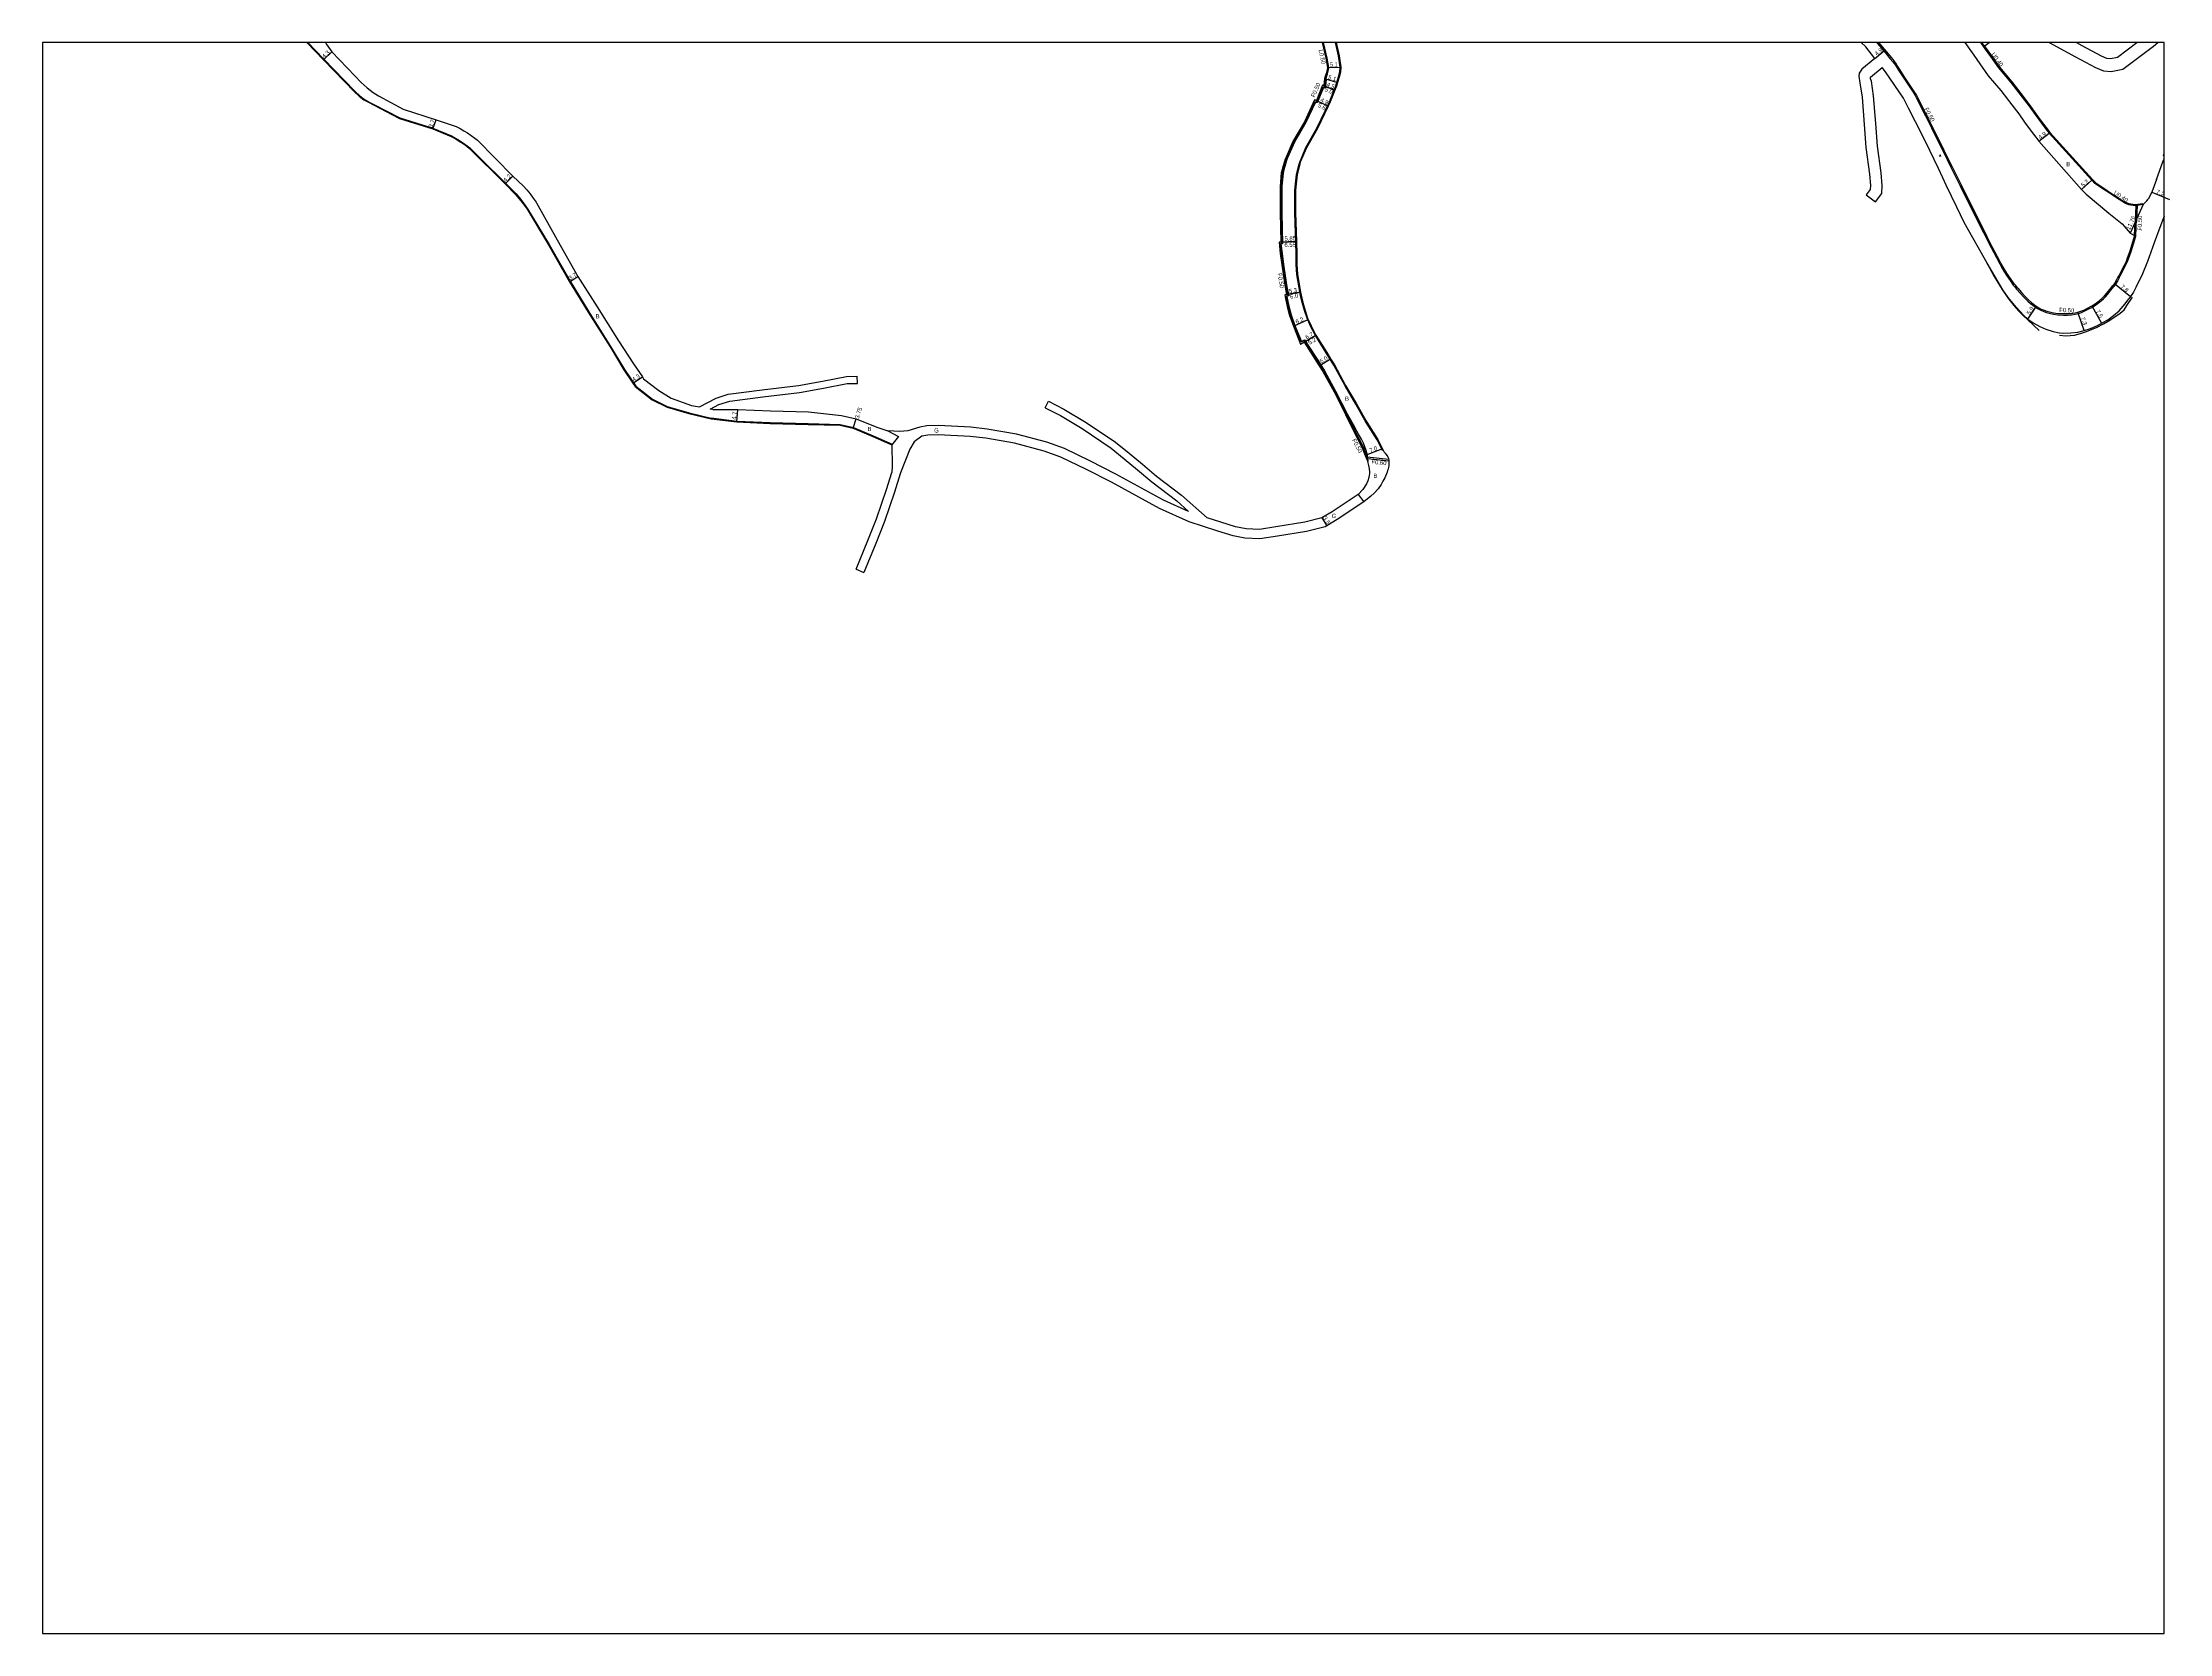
# Model space of a CAD drawing. Header units: metres. Extents: x -28000 to -23998, y -90000 to -87000.
# Drawn here: x -24800 to -23998, y -87600 to -87000 of the extents above; entities that cross this region are included whole.
import ezdxf

# ---------------------------------------------------------------- set-up
doc = ezdxf.new("R2010")
doc.units = ezdxf.units.M
doc.header["$LTSCALE"] = 2.5
for name, color, linetype in [('側溝・桝', 7, 'Continuous'), ('図郭', 7, 'Continuous'), ('幅員', 7, 'Continuous'), ('歩道・分離帯・安全施設', 7, 'Continuous'), ('舗装', 7, 'Continuous'), ('道路', 7, 'Continuous')]:
    doc.layers.add(name, color=color, linetype=linetype)
doc.styles.get("Standard").update_dxf_attribs({"font": ''})
doc.styles.add('YOKO_DECO', font='txt.shx', dxfattribs={"bigfont": 'extfont.shx'})
doc.styles.get('Standard').set_extended_font_data('@MS PGothic')

msp = doc.modelspace()

# ---------------------------------------------------------------- linework, layer by layer
at = {"layer": '側溝・桝', "flags": 128}
for points in [[(-24316.4, -87016.3), (-24316.11, -87013.71), (-24315.53, -87011.81), (-24315.14, -87010.29), (-24315.03, -87009.37), (-24315.63, -87005.85), (-24316.94, -87000)], [(-24069.2, -87000), (-24068.09, -87001.59)], [(-24067.77, -87001.35), (-24068.71, -87000)], [(-24067.77, -87001.35), (-24067.49, -87001.75), (-24065.16, -87005.01), (-24062.12, -87009.28), (-24057.45, -87014.79), (-24053.18, -87020.33), (-24050.54, -87023.82), (-24048.36, -87026.93), (-24045.97, -87030.15), (-24044.15, -87032.61), (-24043.09, -87033.94), (-24027.04, -87051.61), (-24025.82, -87052.91), (-24016.8, -87058.91), (-24014.37, -87060.33), (-24013.26, -87060.77), (-24010.93, -87061.14), (-24008.02, -87060.75)], [(-24300.7, -87157.19), (-24300.24, -87157.01), (-24300.84, -87155.51), (-24301.93, -87152.66), (-24305.32, -87146.01), (-24308.2, -87140.12), (-24312.58, -87131.54), (-24316.75, -87123.83), (-24318.13, -87121.6), (-24324.18, -87112.32), (-24325.4, -87113.01), (-24327.9, -87106.82), (-24329.36, -87102.78), (-24330.16, -87099.42), (-24330.85, -87096.38), (-24330.99, -87095.56), (-24330.29, -87095.43), (-24330.95, -87092.12), (-24331.61, -87087.99), (-24332.16, -87083.77), (-24332.77, -87079.53), (-24333.2, -87075.77), (-24332.54, -87075.75), (-24332.89, -87064.21), (-24332.88, -87055.66), (-24332.87, -87054.29), (-24332.39, -87049.28), (-24332.1, -87047.97), (-24331.74, -87046.67), (-24331.34, -87045.39), (-24330.9, -87044.11), (-24330.64, -87043.39), (-24328.11, -87037.55), (-24323.76, -87030.11), (-24320.07, -87022.24), (-24319.41, -87022.54), (-24317.08, -87016.71), (-24316.47, -87016.96), (-24316.4, -87016.3), (-24316.9, -87016.24)], [(-24008.02, -87060.75), (-24007.97, -87061.14)], [(-24292.39, -87157.23), (-24300.49, -87156.38)], [(-24292.33, -87157.84), (-24300.24, -87157.01)]]:
    msp.add_lwpolyline(points, dxfattribs=at)
at = {"layer": '側溝・桝'}
for points in [[(-24108.33, -87000), (-24108.08, -87000.32), (-24105.26, -87003.71), (-24103.26, -87006.1), (-24102.31, -87007.25), (-24101.34, -87008.58)], [(-24101.34, -87008.58), (-24100.14, -87010.42), (-24098.17, -87013.42), (-24094.65, -87018.73), (-24093.85, -87019.97), (-24093.21, -87021.19), (-24092.18, -87023.33), (-24091.19, -87025.27), (-24088.79, -87030.09), (-24086.83, -87034.03), (-24083.38, -87040.98), (-24080.44, -87046.95), (-24076.89, -87054), (-24073.34, -87061.19), (-24068.13, -87071.62), (-24066.27, -87075.38), (-24064.24, -87079.23), (-24063.28, -87081.06), (-24062.01, -87083.41), (-24061.32, -87084.67), (-24060.43, -87086.18), (-24059.3, -87088.01), (-24058.11, -87089.69), (-24056.92, -87091.49), (-24056.47, -87092), (-24055.66, -87093.06)], [(-24010.67, -87061.51), (-24010.93, -87067.62)], [(-24010.17, -87061.44), (-24010.39, -87066.43)], [(-24011.15, -87072.83), (-24010.93, -87067.62)], [(-24010.67, -87072.98), (-24010.39, -87066.43)], [(-24016.99, -87088.74), (-24016.55, -87087.97), (-24014.69, -87084.33), (-24013.91, -87082.78), (-24013.42, -87081.55), (-24012.49, -87078.84), (-24010.67, -87072.98)], [(-24016.99, -87088.74), (-24017.51, -87089.75), (-24018.3, -87091.09), (-24019.01, -87092.07)], [(-24055.66, -87093.06), (-24054.21, -87094.62), (-24052.95, -87096), (-24051.45, -87097.48), (-24050.39, -87098.42), (-24049.04, -87099.45), (-24047.73, -87100.31), (-24046.55, -87100.98), (-24045.41, -87101.46), (-24044.4, -87101.82), (-24042.87, -87102.23), (-24041.76, -87102.46), (-24040.07, -87102.68), (-24038.01, -87102.76), (-24036.49, -87102.76), (-24034.99, -87102.65), (-24033.62, -87102.48), (-24032.36, -87102.18), (-24031.22, -87101.81), (-24030.13, -87101.36), (-24028.62, -87100.61), (-24027, -87099.77), (-24025.76, -87098.92), (-24024.25, -87097.76), (-24022.93, -87096.64), (-24022.17, -87095.93), (-24021.25, -87094.89), (-24020.08, -87093.44), (-24019.01, -87092.07)]]:
    msp.add_lwpolyline(points, dxfattribs=at)
at = {"layer": '図郭'}
msp.add_lwpolyline([(-24800, -87600), (-24000, -87600), (-24000, -87000), (-24800, -87000)], close=True, dxfattribs=at)
at = {"layer": '幅員', "flags": 128}
for points in [[(-24694.09, -87006.52), (-24690.96, -87003.56)], [(-24109.09, -87006), (-24105.31, -87002.86)], [(-24317.36, -87016.05), (-24312.72, -87017.92)], [(-24316.9, -87016.24), (-24312.72, -87017.92)], [(-24316.6, -87013.61), (-24311.72, -87015.09)], [(-24315.54, -87009.38), (-24310.44, -87009.25)], [(-24315.24, -87023.94), (-24320.32, -87021.57)], [(-24319.68, -87021.87), (-24315.24, -87023.94)], [(-24652.88, -87032.59), (-24651.63, -87029.1)], [(-24047.22, -87037.26), (-24043.39, -87034.2)], [(-24625.57, -87053.34), (-24622.61, -87050.36)], [(-24031.13, -87055.43), (-24027.33, -87051.88)], [(-24007.97, -87061.14), (-24012.86, -87071.84)], [(-24327.21, -87075.09), (-24333.76, -87075.29)], [(-24333.06, -87075.26), (-24327.21, -87075.09)], [(-24601.26, -87090.19), (-24598.1, -87088.25)], [(-24325.66, -87094.12), (-24331.57, -87095.15)], [(-24330.88, -87095.03), (-24325.66, -87094.12)], [(-24328.36, -87107), (-24322.71, -87104.46)], [(-24051.36, -87104.35), (-24048.15, -87099.42)], [(-24030.13, -87108.56), (-24032.5, -87101.69)], [(-24325.65, -87113.73), (-24319.82, -87110.42)], [(-24324.34, -87112.99), (-24319.82, -87110.42)], [(-24318.56, -87121.87), (-24314.31, -87119.23)], [(-24577.41, -87128.45), (-24573.83, -87126.06)], [(-24538.25, -87143.11), (-24537.85, -87138.42)], [(-24494.29, -87145.49), (-24493.15, -87141.92)], [(-24294.74, -87153.28), (-24301.31, -87155.69)], [(-24317.59, -87179.26), (-24315.78, -87182.26)]]:
    msp.add_lwpolyline(points, dxfattribs=at)
at = {"layer": '幅員'}
for points in [[(-24004.63, -87056.42), (-23998, -87059.24)], [(-24018.72, -87090.82), (-24012.68, -87095.76)], [(-24027.27, -87099.33), (-24023.58, -87105.85)]]:
    msp.add_lwpolyline(points, dxfattribs=at)
at = {"layer": '歩道・分離帯・安全施設', "flags": 128}
for points in [[(-24699.94, -87000), (-24694.11, -87006.13), (-24682.26, -87018.39)], [(-24294.65, -87154), (-24296.77, -87149.86), (-24300.89, -87143.27), (-24301.23, -87142.73), (-24304.81, -87136.44), (-24308.88, -87129.45), (-24313.07, -87121.7), (-24315.98, -87117.01), (-24320.04, -87110.55), (-24321.84, -87107), (-24323.2, -87103.98), (-24324.17, -87101.11), (-24325.08, -87098.07), (-24325.7, -87095.35), (-24326.7, -87089.65), (-24327.05, -87087.44), (-24327.25, -87083.66), (-24327.33, -87079.52), (-24327.79, -87064.15), (-24327.74, -87055.79), (-24327.58, -87053.32), (-24327.12, -87049.88), (-24326.32, -87046.24), (-24325.97, -87045.09), (-24323.61, -87039.65), (-24319.45, -87032.34), (-24314.76, -87022.31), (-24312.37, -87016.37), (-24311.34, -87012.98), (-24310.86, -87011.09), (-24310.69, -87009.26), (-24311.36, -87005.01), (-24312.49, -87000)], [(-24315.97, -87013.89), (-24316.23, -87016.17), (-24316.35, -87017.18), (-24317, -87016.9), (-24319.33, -87022.75), (-24320, -87022.44), (-24323.62, -87030.18), (-24327.97, -87037.62), (-24330.5, -87043.44), (-24330.76, -87044.16), (-24331.19, -87045.43), (-24331.6, -87046.71), (-24331.95, -87048), (-24332.25, -87049.3), (-24332.72, -87054.29), (-24332.73, -87055.66), (-24332.74, -87064.21), (-24332.39, -87075.89), (-24333.03, -87075.91), (-24332.62, -87079.51), (-24332.01, -87083.75), (-24331.46, -87087.97), (-24330.8, -87092.1), (-24330.12, -87095.55), (-24330.82, -87095.68), (-24330.7, -87096.35), (-24330.01, -87099.38), (-24329.22, -87102.73), (-24327.76, -87106.77), (-24325.32, -87112.79), (-24324.13, -87112.12), (-24318.01, -87121.52), (-24316.62, -87123.76), (-24312.44, -87131.47), (-24308.07, -87140.05), (-24305.23, -87145.17)], [(-24682.26, -87018.39), (-24680.4, -87020.06), (-24678.75, -87021.35), (-24676.78, -87022.43), (-24675.03, -87023.31), (-24665.32, -87028.39), (-24652.8, -87032.35), (-24645.81, -87035.17), (-24644.26, -87036.02), (-24642.75, -87036.93), (-24641.28, -87037.91), (-24639.85, -87038.94), (-24638.85, -87039.72), (-24621.44, -87057.1), (-24620.15, -87058.63), (-24618.92, -87060.19), (-24617.74, -87061.8), (-24617.09, -87062.73), (-24608.97, -87076.12), (-24601.04, -87090.06), (-24593.99, -87101.51), (-24585.8, -87114.63), (-24580.54, -87123.3), (-24576.34, -87129.59), (-24569.94, -87134.49), (-24564.44, -87137.27), (-24556.21, -87139.67), (-24547.83, -87141.63)], [(-24547.82, -87141.58), (-24538.23, -87142.81), (-24525.62, -87143.35), (-24511.27, -87143.73)], [(-24511.27, -87143.73), (-24499.22, -87144.05), (-24494.2, -87145.21), (-24486.78, -87148.29), (-24479.66, -87151.47)]]:
    msp.add_lwpolyline(points, dxfattribs=at)
at = {"layer": '歩道・分離帯・安全施設'}
for points in [[(-24066.85, -87083.11), (-24064.05, -87088.2), (-24061.05, -87093.14), (-24058.98, -87096.31), (-24056.67, -87099.22), (-24054.74, -87101.33), (-24053.23, -87102.81), (-24047.11, -87108.66)], [(-24039.49, -87110.41), (-24037.13, -87110.61), (-24033.84, -87110.35), (-24031.54, -87109.77), (-24029.32, -87108.93), (-24025.27, -87107.32), (-24022.84, -87106.03), (-24020.49, -87104.65), (-24016.62, -87102.07), (-24015.12, -87100.79), (-24014.02, -87099.12), (-24011.95, -87095.97)], [(-24300.12, -87157.95), (-24300.39, -87155.72), (-24300.87, -87153.89), (-24301.36, -87152.47), (-24301.95, -87151.05), (-24302.7, -87149.56), (-24303.77, -87147.66), (-24305.23, -87145.17)]]:
    msp.add_lwpolyline(points, dxfattribs=at)
at = {"layer": '舗装', "flags": 128}
for points in [[(-24481.32, -87146.48), (-24477.3, -87148.57), (-24479.79, -87151.75)], [(-24303.93, -87170.48), (-24301.79, -87173.25)]]:
    msp.add_lwpolyline(points, dxfattribs=at)
at = {"layer": '道路', "flags": 128}
for points in [[(-24700.29, -87000), (-24700.22, -87000.07), (-24694.09, -87006.52), (-24682.26, -87018.75)], [(-24693.33, -87000), (-24692.8, -87000.82), (-24690.96, -87003.56), (-24682.26, -87012.56)], [(-24317.46, -87000), (-24316.12, -87005.95), (-24315.54, -87009.38), (-24315.64, -87010.2), (-24316.01, -87011.68), (-24316.6, -87013.61), (-24316.9, -87016.24), (-24317.36, -87016.05), (-24319.68, -87021.87), (-24320.32, -87021.57), (-24324.2, -87029.88), (-24328.55, -87037.33)], [(-24312.23, -87000), (-24311.11, -87004.96), (-24310.44, -87009.25), (-24310.61, -87011.13), (-24311.1, -87013.04), (-24311.72, -87015.09), (-24312.13, -87016.46), (-24312.72, -87017.92), (-24314.53, -87022.41), (-24315.24, -87023.94), (-24319.22, -87032.46), (-24323.39, -87039.76)], [(-24075.17, -87000), (-24071.82, -87004.81), (-24069.48, -87008.09), (-24066.31, -87012.54), (-24061.57, -87018.12), (-24057.39, -87023.54), (-24054.83, -87026.94), (-24052.66, -87030.03), (-24050.16, -87033.4), (-24048.4, -87035.74), (-24047.22, -87037.26)], [(-24043.35, -87000), (-24033.38, -87005.37), (-24025.88, -87009.36), (-24022.91, -87010.65), (-24019.93, -87010.9), (-24015.54, -87009.99), (-24004.06, -87001.43), (-24002.4, -87000)], [(-24033.1, -87000), (-24031.09, -87001.09), (-24023.77, -87004.99), (-24021.7, -87005.88), (-24020.23, -87006.01), (-24017.58, -87005.46), (-24010.27, -87000)], [(-24068.09, -87001.59), (-24067.81, -87001.98), (-24065.49, -87005.24), (-24062.44, -87009.52), (-24057.76, -87015.04), (-24053.49, -87020.57), (-24050.87, -87024.06), (-24048.69, -87027.16), (-24046.29, -87030.39), (-24044.46, -87032.85), (-24043.39, -87034.2)], [(-24682.26, -87012.56), (-24679.8, -87015.11), (-24677.63, -87017.07), (-24676.47, -87018), (-24675.28, -87018.86), (-24673.31, -87020.14), (-24663.99, -87025.19), (-24651.63, -87029.1), (-24643.98, -87031.67)], [(-24108.88, -87060.08), (-24106.51, -87056.99), (-24106.32, -87053.87), (-24106.71, -87049.11), (-24108.08, -87039.1), (-24108.74, -87030.56), (-24109.54, -87020.1), (-24110.41, -87014.62), (-24110.69, -87013.63), (-24110.71, -87013.1), (-24106.38, -87009.46)], [(-24682.26, -87018.75), (-24680.56, -87020.26), (-24678.89, -87021.56), (-24676.89, -87022.65), (-24675.15, -87023.53)], [(-24675.15, -87023.53), (-24665.41, -87028.62), (-24652.88, -87032.59), (-24645.92, -87035.4), (-24644.38, -87036.24), (-24642.88, -87037.14), (-24641.42, -87038.11), (-24640, -87039.14), (-24639.02, -87039.91), (-24625.57, -87053.34), (-24621.63, -87057.27), (-24620.35, -87058.79), (-24619.12, -87060.34), (-24617.95, -87061.94), (-24617.3, -87062.87), (-24609.19, -87076.25), (-24601.26, -87090.19), (-24594.2, -87101.65), (-24586.01, -87114.76), (-24580.76, -87123.44), (-24577.41, -87128.45), (-24576.53, -87129.77), (-24570.07, -87134.7), (-24564.53, -87137.5), (-24556.27, -87139.91), (-24547.89, -87141.87)], [(-24643.98, -87031.67), (-24642.53, -87032.42), (-24641.1, -87033.24), (-24639.71, -87034.11), (-24638.35, -87035.04), (-24637.03, -87036.02), (-24636.04, -87036.8), (-24622.61, -87050.36), (-24618.61, -87054.14), (-24617.36, -87055.6), (-24616.15, -87057.1), (-24614.99, -87058.64), (-24613.89, -87060.22), (-24613.76, -87060.43), (-24605.99, -87074.38), (-24598.1, -87088.25), (-24590.9, -87099.65), (-24582.76, -87112.53), (-24577.13, -87121.13), (-24573.83, -87126.06), (-24573.35, -87126.78), (-24567.6, -87131.18), (-24563.01, -87134.14), (-24555.28, -87136.83), (-24552.34, -87137.42)], [(-24323.39, -87039.76), (-24325.74, -87045.18), (-24326.08, -87046.32), (-24326.87, -87049.93), (-24327.33, -87053.34), (-24327.49, -87055.8), (-24327.54, -87064.15), (-24327.21, -87075.09), (-24327.08, -87079.52), (-24327, -87083.65), (-24326.8, -87087.41), (-24326.45, -87089.61), (-24325.66, -87094.12), (-24325.46, -87095.3), (-24324.84, -87098), (-24323.94, -87101.04), (-24322.97, -87103.89), (-24322.71, -87104.46), (-24321.61, -87106.9), (-24319.82, -87110.42), (-24315.77, -87116.88), (-24314.31, -87119.23), (-24312.85, -87121.57), (-24308.66, -87129.32), (-24304.59, -87136.32), (-24301.02, -87142.6), (-24300.68, -87143.14), (-24296.55, -87149.73), (-24294.74, -87153.28), (-24294.37, -87154), (-24294.07, -87154.46), (-24293.74, -87154.9), (-24293.4, -87155.34), (-24293.07, -87155.78), (-24292.78, -87156.24), (-24292.53, -87156.72), (-24292.51, -87156.75), (-24292.42, -87157.07), (-24292.37, -87157.39), (-24292.35, -87157.53), (-24292.3, -87158.23), (-24292.31, -87158.83), (-24292.38, -87159.64), (-24292.46, -87160.14), (-24292.63, -87160.87), (-24292.8, -87161.42), (-24293.03, -87161.99), (-24293.88, -87164.15), (-24294.59, -87165.45), (-24295.3, -87166.7), (-24296.4, -87168.36), (-24297.89, -87169.96), (-24299.19, -87171.05), (-24301.79, -87173.25), (-24311.78, -87179.85), (-24315.78, -87182.26), (-24316.33, -87182.59), (-24323.36, -87184.39), (-24334.31, -87186.15), (-24340.99, -87187.19), (-24346.62, -87186.95), (-24351, -87186.02), (-24356.8, -87184.28), (-24367.65, -87180.73), (-24378.82, -87175.76), (-24396.95, -87165.85), (-24406.39, -87161.01), (-24416.05, -87156.32), (-24422.31, -87154.07), (-24433.53, -87151.12), (-24444.33, -87149.23), (-24450.24, -87148.55), (-24462.24, -87147.99), (-24466.23, -87148.03), (-24468.45, -87148.48)], [(-24328.55, -87037.33), (-24331.11, -87043.22), (-24331.38, -87043.98), (-24331.82, -87045.27), (-24332.23, -87046.56), (-24332.59, -87047.86), (-24332.89, -87049.18), (-24333.37, -87054.26), (-24333.38, -87055.66), (-24333.39, -87064.22), (-24333.06, -87075.26), (-24333.76, -87075.29), (-24333.27, -87079.6), (-24332.65, -87083.83), (-24332.1, -87088.06), (-24331.44, -87092.21), (-24330.88, -87095.03), (-24331.57, -87095.15), (-24331.34, -87096.48), (-24330.64, -87099.53), (-24329.84, -87102.92), (-24328.36, -87107), (-24325.65, -87113.73), (-24324.34, -87112.99), (-24318.56, -87121.87), (-24317.18, -87124.08), (-24313.02, -87131.77), (-24308.65, -87140.34), (-24305.77, -87146.23), (-24302.39, -87152.87), (-24301.31, -87155.69), (-24300.58, -87157.48), (-24300, -87159.46), (-24299.81, -87160.66), (-24299.61, -87162.03), (-24299.61, -87162.61)], [(-24047.22, -87037.26), (-24031.13, -87055.43), (-24029.47, -87057.21), (-24020.83, -87064.34), (-24015.88, -87068.41), (-24012.86, -87071.84)], [(-24007.97, -87061.14), (-24010.17, -87061.44), (-24010.67, -87061.51), (-24010.94, -87061.54), (-24013.36, -87061.16), (-24014.54, -87060.69), (-24017.01, -87059.25), (-24026.08, -87053.22), (-24027.33, -87051.88), (-24043.39, -87034.2)], [(-24112.36, -87057.4), (-24108.88, -87060.08)], [(-24552.34, -87137.42), (-24546.01, -87134.1), (-24541.45, -87132.64), (-24528.67, -87130.99), (-24515.01, -87129.35), (-24505.95, -87127.7), (-24496.83, -87126), (-24492.8, -87125.88)], [(-24548.2, -87138.25), (-24544.98, -87136.56), (-24540.87, -87135.25), (-24528.34, -87133.62), (-24514.61, -87131.98), (-24505.47, -87130.32), (-24496.55, -87128.65), (-24492.72, -87128.54)], [(-24492.72, -87128.54), (-24492.8, -87125.88)], [(-24421.98, -87137.74), (-24420.7, -87135.25)], [(-24420.7, -87135.25), (-24414.84, -87138.27), (-24406.44, -87143.24), (-24395.39, -87150.71), (-24390.32, -87154.86), (-24385.29, -87159.06), (-24379.93, -87163.53), (-24370.49, -87170.72), (-24360.85, -87179.28)], [(-24547.28, -87138.44), (-24548.2, -87138.25)], [(-24547.89, -87141.87), (-24538.25, -87143.11), (-24525.63, -87143.65), (-24511.28, -87144.03)], [(-24547.28, -87138.44), (-24537.85, -87138.42), (-24525.47, -87138.95), (-24511.16, -87139.33)], [(-24511.28, -87144.03), (-24499.26, -87144.35), (-24494.29, -87145.49), (-24486.9, -87148.56), (-24479.79, -87151.75)], [(-24511.16, -87139.33), (-24498.78, -87140.61), (-24493.15, -87141.92), (-24485.42, -87145.12), (-24481.32, -87146.48)], [(-24469.14, -87145.04), (-24473.7, -87146.48), (-24476.78, -87146.73), (-24481.32, -87146.48)], [(-24367.84, -87176.82), (-24377.27, -87172.62), (-24395.31, -87162.76), (-24404.83, -87157.87), (-24414.69, -87153.09), (-24421.27, -87150.72), (-24432.78, -87147.69), (-24443.83, -87145.76), (-24449.95, -87145.06), (-24462.18, -87144.49), (-24466.59, -87144.53), (-24469.14, -87145.04)], [(-24421.98, -87137.74), (-24416.2, -87140.72), (-24407.94, -87145.6), (-24397.07, -87152.96), (-24392.11, -87157.02), (-24387.08, -87161.21), (-24381.68, -87165.71), (-24372.27, -87172.88), (-24367.84, -87176.82)], [(-24479.79, -87151.75), (-24479.57, -87159.77), (-24479.79, -87162.11)], [(-24468.45, -87148.48), (-24471.3, -87150.57), (-24473, -87153.4), (-24476.49, -87162.32), (-24476.58, -87162.63)], [(-24493.26, -87198.63), (-24488.8, -87187.76), (-24485.53, -87179.57), (-24481.81, -87168.59), (-24479.79, -87162.11)], [(-24476.58, -87162.63), (-24478.75, -87169.59), (-24482.51, -87180.68), (-24485.82, -87188.97), (-24490.29, -87199.85)], [(-24299.61, -87162.61), (-24299.73, -87163.18), (-24299.94, -87164), (-24300.33, -87165.3), (-24300.8, -87166.45), (-24302.16, -87168.57), (-24303.93, -87170.48), (-24313.76, -87176.96), (-24317.59, -87179.26), (-24324.03, -87180.95), (-24334.94, -87182.7), (-24341.18, -87183.68), (-24346.18, -87183.46), (-24350.13, -87182.63), (-24355.76, -87180.94), (-24360.85, -87179.28)], [(-24493.26, -87198.63), (-24490.29, -87199.85)]]:
    msp.add_lwpolyline(points, dxfattribs=at)
at = {"layer": '道路'}
for points in [[(-24109.09, -87006), (-24112.55, -87001.58), (-24114.2, -87000)], [(-24107.69, -87000), (-24104.88, -87003.39), (-24102.87, -87005.78), (-24101.92, -87006.94), (-24101.05, -87008.12)], [(-24068.09, -87001.59), (-24067.51, -87001.16), (-24065.96, -87000)], [(-24109.09, -87006), (-24113.94, -87010.07), (-24115.03, -87011.56), (-24115.09, -87012.72), (-24114.76, -87015.24), (-24113.92, -87020.61), (-24113.12, -87030.9), (-24112.46, -87039.57), (-24111.08, -87049.59), (-24110.73, -87053.92), (-24110.81, -87055.38), (-24112.36, -87057.4)], [(-24055.18, -87092.67), (-24055.99, -87091.61), (-24056.44, -87091.1), (-24057.09, -87090.22), (-24057.69, -87089.4), (-24058.88, -87087.73), (-24060, -87085.92), (-24060.88, -87084.42), (-24061.57, -87083.17), (-24062.84, -87080.83), (-24063.79, -87078.99), (-24065.82, -87075.15), (-24067.68, -87071.4), (-24072.89, -87060.97), (-24076.44, -87053.77), (-24079.99, -87046.72), (-24082.93, -87040.76), (-24086.38, -87033.81), (-24088.34, -87029.86), (-24090.74, -87025.04), (-24091.73, -87023.11), (-24092.76, -87020.97), (-24093.42, -87019.71), (-24094.23, -87018.45), (-24097.75, -87013.14), (-24099.72, -87010.15), (-24100.96, -87008.23), (-24101.05, -87008.12)], [(-24105.09, -87011.11), (-24106.38, -87009.46)], [(-24055.65, -87099.96), (-24056.37, -87099.19), (-24058.83, -87096.11), (-24060.81, -87093.27), (-24063.9, -87088.15), (-24066.76, -87083.15), (-24075.36, -87067.86), (-24078.24, -87062.08), (-24082.18, -87053.8), (-24083.42, -87050.98), (-24085.12, -87047.45), (-24088.34, -87040.71), (-24091.27, -87034.83), (-24096.26, -87024.97), (-24098.3, -87021.01), (-24105.09, -87011.11)], [(-24002.88, -87051.65), (-24000.45, -87045.01), (-24000, -87043.86)], [(-24000, -87042.75), (-24000.28, -87042.65), (-24000, -87041.9)], [(-24002.88, -87051.65), (-24004.63, -87056.42), (-24006.02, -87059.08)], [(-24007.97, -87061.14), (-24007.08, -87060.24), (-24006.51, -87059.65), (-24006.02, -87059.08)], [(-24012.86, -87071.84), (-24011.15, -87072.83), (-24012.97, -87078.69), (-24013.9, -87081.38), (-24014.37, -87082.57), (-24015.14, -87084.11), (-24016.99, -87087.73), (-24017.43, -87088.49)], [(-24000, -87065.5), (-24001.66, -87069.8), (-24003.77, -87075.49), (-24006.22, -87082.56), (-24008.18, -87087.21), (-24010.62, -87092.34), (-24010.8, -87092.66)], [(-24017.43, -87088.49), (-24017.95, -87089.5), (-24018.72, -87090.82), (-24019.32, -87091.64)], [(-24055.65, -87099.96), (-24053.04, -87102.76), (-24051.36, -87104.35), (-24049.37, -87105.75), (-24046.85, -87107.11), (-24044.59, -87108.1), (-24041.91, -87108.95), (-24039.51, -87109.43), (-24037.86, -87109.65), (-24035.2, -87109.53), (-24032.59, -87109.17), (-24030.13, -87108.56), (-24027.73, -87107.82), (-24025.19, -87106.67), (-24023.17, -87105.64), (-24021.28, -87104.57), (-24019.12, -87102.98), (-24017.01, -87101.18), (-24014.69, -87098.53), (-24013.37, -87096.62)], [(-24055.18, -87092.67), (-24053.83, -87094.29), (-24052.58, -87095.65), (-24051.1, -87097.1), (-24050.07, -87098.03), (-24048.75, -87099.04), (-24047.46, -87099.87), (-24046.32, -87100.52), (-24045.22, -87100.99), (-24044.25, -87101.34), (-24042.75, -87101.73), (-24041.68, -87101.96), (-24040.03, -87102.17), (-24038, -87102.25), (-24036.51, -87102.25), (-24035.04, -87102.14), (-24033.71, -87101.98), (-24032.5, -87101.69), (-24031.39, -87101.33), (-24030.34, -87100.89), (-24028.85, -87100.16), (-24027.27, -87099.33), (-24026.06, -87098.51), (-24024.57, -87097.37), (-24023.27, -87096.26), (-24022.53, -87095.57), (-24021.64, -87094.56), (-24020.48, -87093.12), (-24019.32, -87091.64)], [(-24010.8, -87092.66), (-24011.59, -87094.11), (-24012.68, -87095.76), (-24013.37, -87096.62)]]:
    msp.add_lwpolyline(points, dxfattribs=at)

# ---------------------------------------------------------------- texts
at = {"layer": '側溝・桝'}
for s, rotation, p in [('L0.50', 282.30206, (-24318.84, -87002.84)), ('U0.40', 305.59738, (-24065.24, -87004.46)), ('F0.50', 67.00002, (-24320.3, -87020.82)), ('F0.50', 298.0997, (-24090.5, -87025.05)), ('U0.40', 326.37995, (-24019.2, -87057.09)), ('F0.50', 89.34508, (-24008.4, -87070.95)), ('F0.50', 278.86672, (-24334.27, -87087.1)), ('F0.50', 357.74416, (-24039.59, -87101.62)), ('F0.50', 297.58826, (-24306.28, -87149.94)), ('F0.60', 353.97908, (-24298.94, -87158.84))]:
    msp.add_text(s, height=1.6, rotation=rotation, dxfattribs=at).set_placement(p)
at = {"layer": '幅員'}
for s, rotation, p in [('4.3', 43.35157, (-24693.75, -87006.07)), ('5.1', 1.38289, (-24314.57, -87009.1)), ('4.9', 39.67855, (-24108.36, -87005.07)), ('4.5', 338.0859, (-24315.98, -87016.39)), ('5.1', 343.11458, (-24315.36, -87013.73)), ('5.6', 334.94627, (-24319.33, -87024.19)), ('4.9', 334.94627, (-24318.37, -87022.21)), ('5.0', 337.97483, (-24316.7, -87018.28)), ('3.7', 70.2201, (-24653.04, -87032.27)), ('4.9', 38.5713, (-24046.62, -87036.65)), ('4.2', 45.13349, (-24625.35, -87052.76)), ('5.2', 43.11531, (-24030.47, -87054.68)), ('7.2', 337, (-24003.18, -87056.85)), ('11.76', 65.41775, (-24012.94, -87070.83)), ('6.55', 1.74251, (-24331.69, -87077.14)), ('5.85', 1.74251, (-24331.65, -87074.73)), ('3.7', 31.61171, (-24601.02, -87089.68)), ('5.3', 9.91598, (-24329.89, -87094.6)), ('6.0', 9.91598, (-24329.46, -87096.67)), ('7.8', 321, (-24016.62, -87092.37)), ('6.2', 24.204, (-24327.1, -87106.16)), ('5.9', 56.95703, (-24050.66, -87102.82)), ('7.3', 288.99779, (-24031.49, -87103.85)), ('7.5', 299.45235, (-24025.82, -87101.37)), ('6.7', 29.54335, (-24323.31, -87112.01)), ('5.2', 29.54335, (-24322.26, -87114)), ('5.0', 31.81742, (-24317.81, -87121.11)), ('4.3', 33.73679, (-24577.09, -87127.93)), ('4.7', 85.02393, (-24538.44, -87142.34)), ('3.75', 72.25356, (-24492.21, -87141.98)), ('7.0', 20.2033, (-24299.38, -87154.72)), ('3.5', 301.04881, (-24317.29, -87179.26))]:
    msp.add_text(s, height=1.6, rotation=rotation, dxfattribs=at).set_placement(p)
at = {"layer": '舗装', "style": 'YOKO_DECO'}
msp.add_text('A', height=0.75, dxfattribs=at).set_placement((-24084.71, -87042.94, 719.57))
at = {"layer": '舗装'}
for s, p in [('B', (-24036.93, -87046.65)), ('B', (-24591.44, -87104.01)), ('B', (-24308.88, -87135.1)), ('B', (-24488.91, -87146.54)), ('G', (-24463.79, -87147.09)), ('B', (-24298.19, -87164.19)), ('G', (-24313.91, -87179.33))]:
    msp.add_text(s, height=1.6, dxfattribs=at).set_placement(p)

doc.saveas('drawing.dxf')
